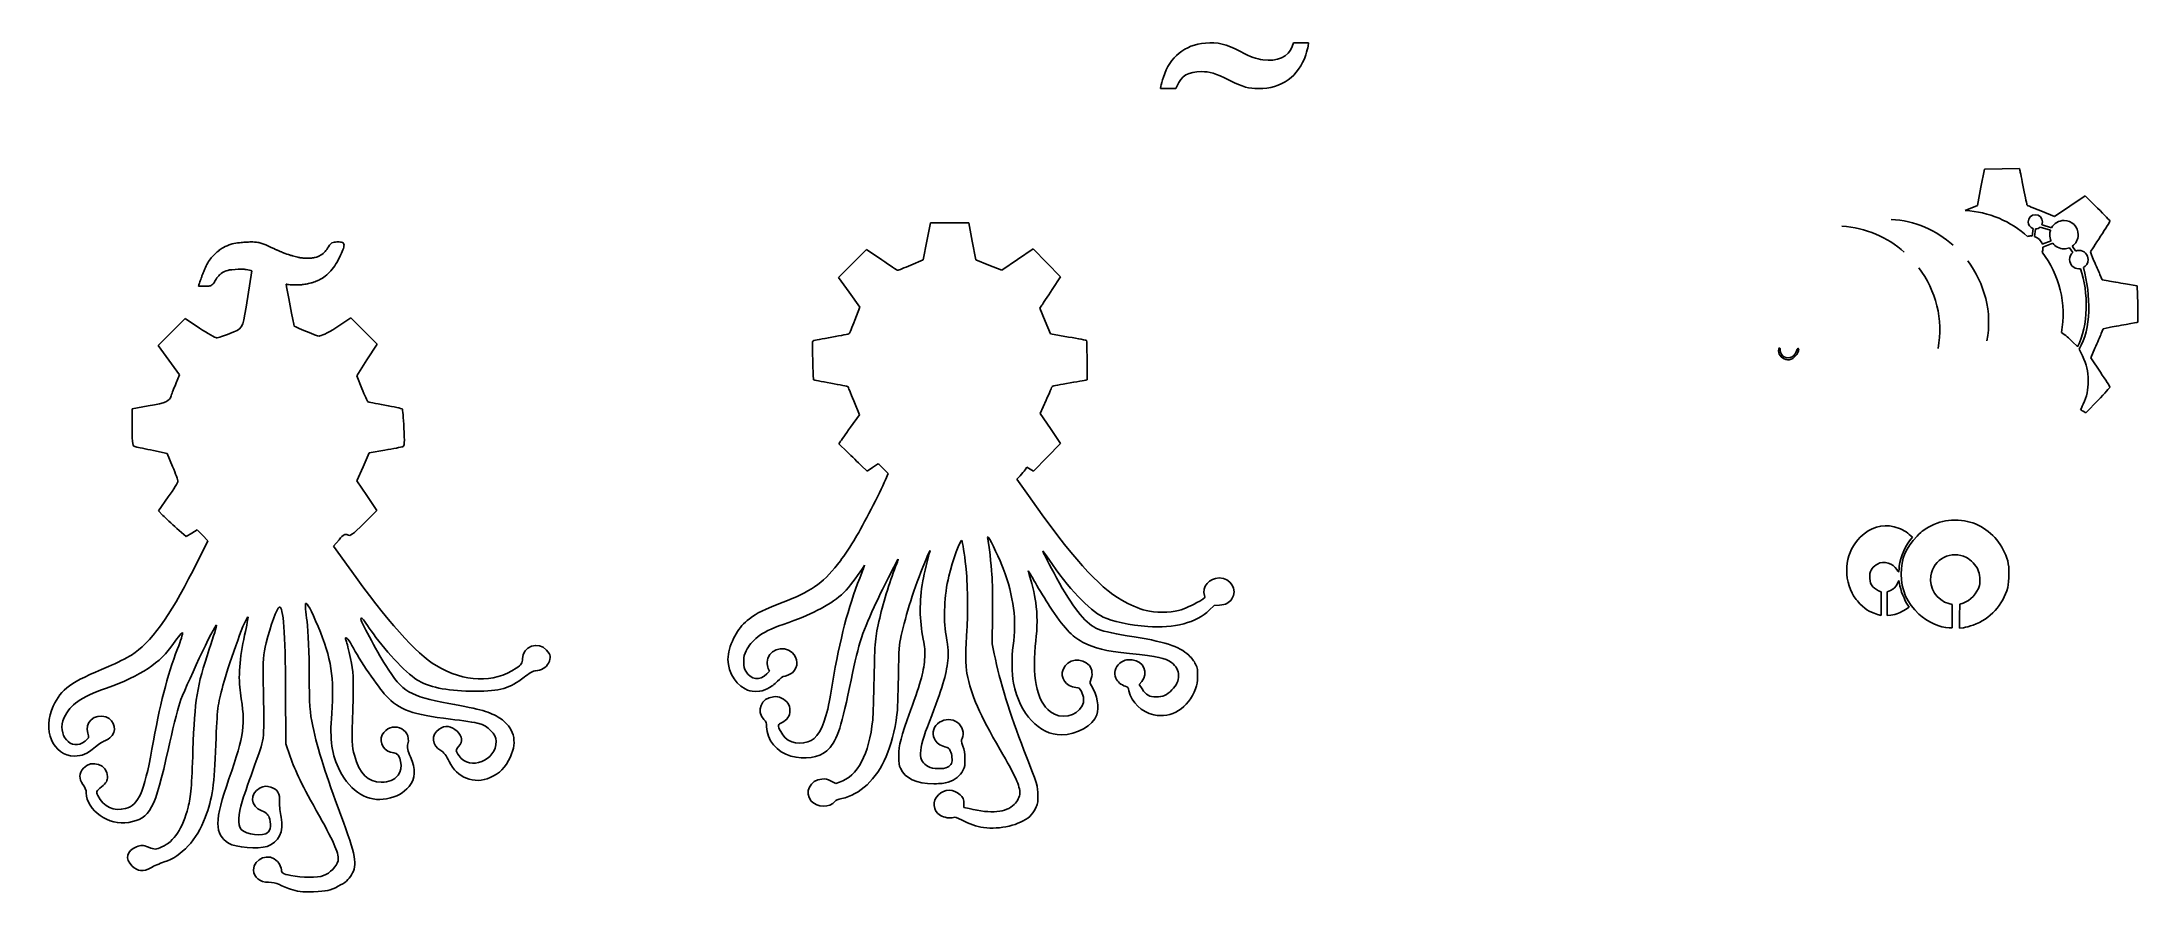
# Model space of a CAD drawing. Extents: x -237 to 75, y -16 to 111.
import ezdxf

# ---------------------------------------------------------------- set-up
doc = ezdxf.new("R2010")
doc.units = 0
doc.layers.add('Layer_1', color=7, linetype='CONTINUOUS')

msp = doc.modelspace()

# ---------------------------------------------------------------- linework, layer by layer
at = {"layer": 'Layer_1', "color": 7}
for p, q in [((-50.977605, 110.346531), (-50.791593, 110.870355)), ((-50.791593, 110.870355), (-49.651327, 110.870355)), ((-49.651327, 110.870355), (-48.510907, 110.870355)), ((-48.510907, 110.870355), (-48.584733, 110.408769)), ((-70.610657, 104.067682), (-70.534716, 104.42436)), ((-69.451291, 104.067682), (-70.610657, 104.067682)), ((-70.534716, 104.42436), (-70.534716, 104.42436)), ((-68.29208, 104.067682), (-69.451291, 104.067682)), ((-68.120864, 104.479162), (-68.29208, 104.067682)), ((52.229019, 92.079114), (51.690319, 89.37544)), ((54.827865, 92.108472), (52.229019, 92.079114)), ((57.426712, 92.13783), (54.827865, 92.108472)), ((57.485976, 91.889031), (57.426712, 92.13783)), ((51.690319, 89.37544), (51.15162, 86.672001)), ((67.22163, 88.102087), (64.928576, 86.554177)), ((69.074627, 86.251438), (67.22163, 88.102087)), ((51.15162, 86.672001), (49.349353, 85.902509)), ((62.6356, 85.006346), (60.616241, 85.829857)), ((64.928576, 86.554177), (62.6356, 85.006346)), ((58.634538, 82.039077), (58.634538, 82.038998)), ((59.314704, 82.09701), (59.458284, 83.210656)), ((59.458284, 83.210656), (59.438791, 83.217232)), ((60.745573, 83.770963), (60.790119, 83.757732)), ((60.790119, 83.757732), (62.201102, 83.334429)), ((62.201102, 83.334429), (62.219422, 83.329027)), ((60.911152, 80.46134), (62.37678, 81.028145)), ((62.37678, 81.028145), (62.37678, 81.028066)), ((64.867355, 80.344456), (64.87808, 80.329816)), ((64.87808, 80.329816), (65.377244, 79.644483)), ((65.291049, 80.57932), (65.304671, 80.560531)), ((65.304671, 80.560531), (65.786064, 79.897432)), ((65.377244, 79.644483), (65.385151, 79.63368)), ((65.786064, 79.897432), (65.800312, 79.875746)), ((-206.865175, 71.505347), (-206.030144, 76.915573)), ((66.515081, 77.2275), (66.515081, 77.227578)), ((69.758707, 75.582592), (69.422774, 76.369542)), ((70.644927, 75.42077), (69.758707, 75.582592)), ((74.959532, 74.657306), (73.245339, 74.958167)), ((75.039699, 71.97751), (74.959532, 74.657306)), ((-217.950731, 67.807488), (-215.950388, 69.818277)), ((-215.950388, 69.818277), (-213.797247, 68.370508)), ((-193.498312, 68.417142), (-191.276376, 69.911167)), ((-191.276376, 69.911167), (-189.315098, 67.949889)), ((-219.951074, 65.7967), (-217.950731, 67.807488)), ((-218.383149, 63.610155), (-219.951074, 65.7967)), ((-189.315098, 67.949889), (-187.353821, 65.988611)), ((-187.353821, 65.988611), (-188.871301, 63.622491)), ((63.671741, 67.695394), (63.671741, 67.695394)), ((66.049816, 65.615127), (65.346634, 66.334358)), ((66.074555, 65.590388), (66.049816, 65.615127)), ((69.607533, 67.556042), (69.905732, 68.269088)), ((69.905732, 68.269088), (70.773319, 68.456666)), ((-216.815221, 61.423611), (-218.383149, 63.610155)), ((-188.871301, 63.622491), (-190.388779, 61.256371)), ((22.579268, 63.706207), (22.579389, 63.706207)), ((22.579389, 63.706207), (22.579423, 63.706128)), ((66.322649, 65.235587), (66.329539, 65.220634)), ((66.329539, 65.220634), (66.810775, 64.228804)), ((68.037469, 63.926221), (68.673323, 65.384491)), ((69.482508, 61.798511), (68.037469, 63.926221)), ((-217.302726, 60.201583), (-216.815221, 61.423611)), ((-190.388779, 61.256371), (-189.614189, 59.384933)), ((-223.845642, 56.355574), (-221.462687, 56.780409)), ((-223.845642, 53.578425), (-223.845642, 56.355574)), ((67.336635, 55.765094), (69.128255, 57.628348)), ((66.937758, 55.979917), (67.336635, 55.765094)), ((-218.618212, 49.692138), (-220.682016, 50.119563)), ((-186.207174, 50.18634), (-188.529028, 49.785347)), ((-217.821674, 47.736891), (-218.618212, 49.692138)), ((-189.438475, 47.702683), (-190.347919, 45.620021)), ((-188.529028, 49.785347), (-189.438475, 47.702683)), ((-190.347919, 45.620021), (-188.860966, 43.40861)), ((-219.9229, 41.151896), (-218.463074, 43.222363)), ((-219.256909, 40.44984), (-219.9229, 41.151896)), ((-187.374022, 41.197198), (-189.323861, 39.247356)), ((-188.860966, 43.40861), (-187.374022, 41.197198)), ((-215.785979, 37.306243), (-217.188449, 38.527015)), ((-214.969765, 37.810692), (-215.785979, 37.306243)), ((-214.153547, 38.315142), (-214.969765, 37.810692)), ((-213.357339, 37.493667), (-214.153547, 38.315142)), ((-212.56113, 36.672185), (-213.357339, 37.493667)), ((-214.781903, 32.271452), (-212.56113, 36.672185)), ((-193.013892, 36.833456), (-193.822193, 35.870677)), ((-193.822193, 35.870677), (-191.513731, 32.638756)), ((-200.972028, 6.432331), (-200.985518, 14.619908)), ((-200.312105, 4.534754), (-200.972028, 6.432331)), ((-200.269071, -15.23909), (-200.269069, -15.239457))]:
    msp.add_line(p, q, dxfattribs=at)
at = {"layer": 'Layer_1', "color": 4}
for p, q in [((-105.969737, 78.54533), (-105.418509, 81.311243)), ((-105.418509, 81.311243), (-104.867363, 84.076998)), ((-104.867363, 84.076998), (-102.02418, 84.076998)), ((-102.02418, 84.076998), (-99.180997, 84.076998)), ((-99.180997, 84.076998), (-98.641749, 81.313749)), ((-98.641749, 81.313749), (-98.102268, 78.550498)), ((59.807792, 83.139893), (59.67674, 82.019279)), ((59.67674, 82.019279), (59.676816, 82.019279)), ((59.81005, 83.158124), (59.807792, 83.139893)), ((60.532959, 83.428445), (60.50196, 83.438238)), ((62.053155, 82.950889), (60.532959, 83.428445)), ((60.828088, 80.869059), (62.164622, 81.370729)), ((62.041725, 82.914488), (62.053155, 82.950889)), ((62.164622, 81.370729), (62.162364, 81.375188)), ((-116.480361, 78.012345), (-114.396805, 80.095743)), ((-114.396805, 80.095743), (-112.141799, 78.547991)), ((-107.79447, 77.772628), (-105.969737, 78.54533)), ((-98.102268, 78.550498), (-96.181237, 77.779359)), ((-94.260207, 77.008145), (-91.926289, 78.59324)), ((-91.926289, 78.59324), (-89.592446, 80.178415)), ((-89.592446, 80.178415), (-87.553357, 78.094548)), ((-118.56376, 75.928868), (-116.480361, 78.012345)), ((-116.975845, 73.706743), (-118.56376, 75.928868)), ((-96.181237, 77.779359), (-94.260207, 77.008145)), ((-87.553357, 78.094548), (-85.51427, 76.010757)), ((-85.51427, 76.010757), (-86.752865, 74.119007)), ((-115.387775, 71.484694), (-116.975845, 73.706743)), ((-116.139338, 69.556778), (-115.387775, 71.484694)), ((-88.288012, 71.780232), (-88.584803, 71.333209)), ((-88.584803, 71.333209), (-87.774052, 69.421182)), ((-87.774052, 69.421182), (-86.96338, 67.509157)), ((-86.96338, 67.509157), (-84.302922, 67.047961)), ((-115.470838, 55.473088), (-116.308988, 57.541065)), ((-87.646914, 57.619822), (-88.502442, 55.630446)), ((-116.801499, 53.591046), (-115.470838, 55.473088)), ((-88.502442, 55.630446), (-87.004638, 53.414663)), ((-87.004638, 53.414663), (-85.506755, 51.198959)), ((-118.530489, 51.133743), (-118.331401, 51.421531)), ((-117.298628, 49.935157), (-118.530489, 51.133743)), ((-85.506755, 51.198959), (-87.502393, 49.123466)), ((-114.293622, 47.043906), (-115.180155, 47.890276)), ((-113.510977, 47.593406), (-114.293622, 47.043906)), ((-111.155528, 46.702962), (-111.886345, 47.423052)), ((-90.489233, 47.628715), (-90.76966, 47.25575)), ((-89.993749, 47.338111), (-90.489233, 47.628715)), ((-89.497953, 47.047975), (-89.993749, 47.338111)), ((-87.502393, 49.123466), (-89.497953, 47.047975)), ((-111.574682, 45.749804), (-111.155528, 46.702962)), ((-91.526081, 46.366479), (-92.002226, 45.850092)), ((-92.002226, 45.850092), (-90.275509, 43.403202)), ((41.476354, 37.228013), (41.003339, 37.635657)), ((41.058454, 36.684303), (41.476354, 37.228013)), ((36.835368, 29.060778), (36.425451, 29.232152)), ((36.835368, 27.306815), (36.835368, 29.060778)), ((38.19249, 29.276227), (37.713288, 29.044339)), ((37.713288, 29.044339), (37.713288, 27.284268)), ((39.448777, 30.763464), (39.240138, 30.334681)), ((39.522679, 30.325207), (39.448777, 30.763464)), ((-95.626961, 25.650152), (-95.657961, 21.316209)), ((-62.594301, 27.051662), (-63.326213, 26.319984)), ((-61.780341, 27.092685), (-62.594301, 27.051662)), ((36.835365, 27.306815), (36.835365, 27.306815)), ((36.835365, 27.306815), (36.835368, 27.306815)), ((37.713288, 27.284268), (37.713288, 25.524277)), ((37.713288, 25.524277), (38.275319, 25.598885)), ((39.375969, 25.878138), (39.375969, 25.878138)), ((39.375969, 25.878138), (39.375969, 25.878138)), ((40.45916, 26.432338), (41.003965, 26.781972)), ((41.003965, 26.781972), (40.799086, 27.072658)), ((47.368776, 27.190088), (46.902494, 27.313157)), ((47.368643, 25.438625), (47.368776, 25.438631)), ((47.369208, 25.438625), (47.368643, 25.438625)), ((47.368776, 25.438631), (47.368776, 27.190088)), ((47.369208, 23.687247), (47.369208, 25.438625)), ((48.490564, 25.449669), (48.48619, 23.671985)), ((48.521019, 27.242621), (48.490564, 25.449669)), ((49.035527, 27.402562), (48.521019, 27.242621)), ((46.957725, 23.693513), (47.369208, 23.687247)), ((48.48619, 23.671985), (49.065911, 23.727647)), ((-95.657961, 21.316209), (-95.359765, 19.830148)), ((-129.252884, 16.852707), (-128.845471, 17.269588)), ((-128.845471, 17.269588), (-129.03947, 17.647015)), ((-73.385197, 15.694038), (-73.766618, 15.248739)), ((-73.766618, 15.248739), (-73.333997, 14.6067)), ((-119.691184, 0.854491), (-118.992622, 0.499907)), ((-118.992622, 0.499907), (-118.441865, 0.682815)), ((-99.882689, -2.521987), (-99.882689, -3.054738)), ((-99.882689, -3.054738), (-99.126974, -3.236292)), ((-96.951845, -6.049652), (-96.951902, -6.049709)), ((-96.951281, -6.049652), (-96.951845, -6.049652))]:
    msp.add_line(p, q, dxfattribs=at)
at = {"layer": 'Layer_1', "color": 7}
for points in [[(-70.144764, 105.768488), (-69.175715, 108.811775), (-67.016142, 110.571453), (-63.89762, 110.859238)], [(-63.89762, 110.859238), (-62.08502, 111.02654), (-60.828341, 110.726072), (-58.688184, 109.613679)], [(-58.688184, 109.613679), (-57.039126, 108.756581), (-56.360684, 108.503086), (-55.330649, 108.359819)], [(-55.330649, 108.359819), (-53.197303, 108.063107), (-51.516147, 108.830329), (-50.977605, 110.346531)], [(-48.584733, 110.408769), (-48.625365, 110.154727), (-48.782489, 109.574534), (-48.933975, 109.119525)], [(-64.503413, 106.602881), (-66.419039, 106.603163), (-67.501606, 105.967416), (-68.120864, 104.479162)], [(-60.271011, 105.277151), (-62.52578, 106.383987), (-63.223874, 106.602647), (-64.503413, 106.602881)], [(-48.933975, 109.119525), (-50.017169, 105.865485), (-52.53217, 104.067682), (-56.001186, 104.067682)], [(-70.534716, 104.42436), (-70.493145, 104.620473), (-70.317701, 105.225326), (-70.144764, 105.768488)], [(-56.001186, 104.067682), (-57.466267, 104.067682), (-58.271379, 104.295655), (-60.271011, 105.277151)], [(58.036653, 89.181129), (57.766247, 90.533554), (57.518622, 91.752184), (57.485976, 91.889031)], [(58.562357, 86.687737), (58.54349, 86.706682), (58.306903, 87.828705), (58.036653, 89.181129)], [(38.299695, 84.581363), (41.820298, 84.397431), (45.041778, 82.950748), (47.543579, 80.735293)], [(49.364933, 85.881919), (49.35452, 85.895463), (49.349197, 85.90243), (49.349197, 85.90243)], [(49.349197, 85.90243), (52.88562, 85.717749), (56.121574, 84.26449), (58.634538, 82.039077)], [(60.616241, 85.829857), (59.505414, 86.28291), (58.581224, 86.668869), (58.562357, 86.687737)], [(58.730754, 84.21462), (58.730754, 84.797866), (59.203614, 85.270725), (59.786937, 85.270725)], [(59.786937, 85.270725), (60.370182, 85.270725), (60.843041, 84.797787), (60.843041, 84.21462)], [(62.219422, 83.329027), (62.580877, 83.974824), (63.271612, 84.411358), (64.064199, 84.411358)], [(64.064199, 84.411358), (65.230846, 84.411358), (66.176564, 83.465796), (66.176564, 82.299228)], [(70.927703, 84.309427), (70.927703, 84.359688), (70.093858, 85.233538), (69.074627, 86.251438)], [(-193.360046, 81.212937), (-193.169873, 81.226681), (-192.782004, 81.208901), (-192.648767, 81.179787)], [(30.968863, 83.558584), (34.505285, 83.373825), (37.741239, 81.920643), (40.254281, 79.69523)], [(58.634538, 82.038998), (58.79041, 82.083231), (58.954814, 82.106952), (59.124778, 82.106952)], [(59.438791, 83.217232), (59.016505, 83.355489), (58.730754, 83.746145), (58.730754, 84.21462)], [(59.124778, 82.106952), (59.189052, 82.106952), (59.252309, 82.103586), (59.314704, 82.09701)], [(60.843041, 84.21462), (60.843041, 84.056244), (60.808203, 83.905853), (60.745573, 83.770963)], [(66.176564, 82.299228), (66.176564, 81.589939), (65.827165, 80.962461), (65.291049, 80.57932)], [(68.033006, 79.766613), (68.074812, 79.839812), (68.743, 80.871334), (69.518285, 82.058884)], [(69.518285, 82.058884), (70.293414, 83.246355), (70.927703, 84.259088), (70.927703, 84.309427)], [(-212.589858, 78.095279), (-212.410339, 78.375063), (-212.23765, 78.63909), (-212.073431, 78.856314)], [(-212.073431, 78.856314), (-211.909214, 79.07354), (-211.645497, 79.276212), (-211.536912, 79.398008)], [(-211.536912, 79.398008), (-211.42833, 79.519804), (-210.914516, 79.961326), (-210.82112, 80.016916)], [(-210.82112, 80.016916), (-210.589532, 80.154756), (-210.127099, 80.598313), (-208.968394, 80.914944)], [(-208.968394, 80.914944), (-208.608636, 81.01325), (-208.236668, 81.059563), (-207.864546, 81.107662)], [(-207.864546, 81.107662), (-207.492422, 81.155761), (-207.31883, 81.150729), (-206.996916, 81.174684)], [(-206.996916, 81.174684), (-206.664885, 81.199379), (-206.330894, 81.210606), (-206.12805, 81.213645)], [(-206.12805, 81.213645), (-205.942463, 81.215903), (-205.74096, 81.21167), (-205.596182, 81.199986)], [(-205.596182, 81.199986), (-205.474378, 81.187173), (-205.398545, 81.190588), (-205.311835, 81.177239)], [(-205.311835, 81.177239), (-205.225752, 81.163974), (-205.051465, 81.141498), (-204.948985, 81.116798)], [(-204.948985, 81.116798), (-204.846504, 81.092103), (-204.77331, 81.048551), (-204.664835, 81.022654)], [(-204.664835, 81.022654), (-204.230932, 80.919064), (-203.876346, 80.762716), (-203.825577, 80.737336)], [(-203.825577, 80.737336), (-203.774805, 80.711964), (-203.786311, 80.696163), (-203.149135, 80.406272)], [(-203.149135, 80.406272), (-202.511959, 80.116385), (-202.316839, 80.031021), (-202.265627, 80.00686)], [(-202.265627, 80.00686), (-202.252814, 80.000821), (-201.738859, 79.782395), (-201.666455, 79.762072)], [(-201.666455, 79.762072), (-201.594048, 79.741752), (-201.288472, 79.572958), (-201.173486, 79.542458)], [(-201.173486, 79.542458), (-201.058503, 79.511958), (-200.536943, 79.310082), (-200.396404, 79.273497)], [(-200.396404, 79.273497), (-200.255863, 79.23691), (-200.111213, 79.18508), (-199.962141, 79.146503)], [(-199.962141, 79.146503), (-199.813068, 79.107926), (-199.686037, 79.078199), (-199.545459, 79.041725)], [(-199.545459, 79.041725), (-199.404882, 79.005253), (-199.290443, 78.979676), (-199.175381, 78.949402)], [(-199.175381, 78.949402), (-199.060316, 78.919128), (-198.971089, 78.910613), (-198.898566, 78.890632)], [(-198.898566, 78.890632), (-198.826044, 78.87065), (-198.756998, 78.871187), (-198.667968, 78.854552)], [(-198.667968, 78.854552), (-198.537751, 78.833047), (-198.455382, 78.832962), (-198.362085, 78.816808)], [(-198.362085, 78.816808), (-198.26955, 78.80772), (-198.156785, 78.796347), (-198.043128, 78.789799)], [(-198.043128, 78.789799), (-197.929308, 78.783224), (-197.835212, 78.774192), (-197.714647, 78.777184)], [(-197.714647, 78.777184), (-197.594082, 78.780176), (-197.427204, 78.792001), (-197.31333, 78.794512)], [(-197.31333, 78.794512), (-197.199459, 78.797052), (-197.084431, 78.809132), (-196.991935, 78.824383)], [(-196.991935, 78.824383), (-196.891577, 78.840949), (-196.852515, 78.846114), (-196.792983, 78.854967)], [(-196.792983, 78.854967), (-196.728396, 78.864591), (-196.703899, 78.874638), (-196.556142, 78.918301)], [(-196.556142, 78.918301), (-196.42994, 78.955594), (-196.366308, 78.96128), (-196.241659, 79.015591)], [(-196.241659, 79.015591), (-196.126862, 79.06561), (-196.123698, 79.053923), (-195.921181, 79.154605)], [(-195.921181, 79.154605), (-195.718664, 79.255288), (-195.444514, 79.45531), (-195.233152, 79.639508)], [(-195.233152, 79.639508), (-195.042525, 79.805633), (-194.889075, 80.025097), (-194.721203, 80.271895)], [(-194.721203, 80.271895), (-194.545955, 80.529536), (-194.327337, 80.946189), (-194.077404, 81.073525)], [(-194.077404, 81.073525), (-193.827468, 81.200861), (-193.5859, 81.196613), (-193.360046, 81.212937)], [(-193.315833, 78.202726), (-193.551463, 77.823894), (-193.722202, 77.531255), (-194.052105, 77.146877)], [(-192.639374, 79.560269), (-192.80647, 79.246031), (-193.086869, 78.570837), (-193.315833, 78.202726)], [(-192.648767, 81.179787), (-192.510929, 81.149671), (-192.431269, 81.093608), (-192.334955, 80.993749)], [(-192.31805, 80.419765), (-192.38032, 80.223897), (-192.476337, 79.866878), (-192.639374, 79.560269)], [(-192.334955, 80.993749), (-192.247483, 80.903057), (-192.254505, 80.619641), (-192.31805, 80.419765)], [(49.704636, 78.396458), (52.216104, 75.061579), (53.420162, 70.758325), (52.558326, 66.455774)], [(60.80515, 79.689734), (60.877566, 79.884358), (60.91718, 80.094874), (60.91718, 80.314628)], [(63.671741, 67.695394), (64.537449, 72.017359), (63.327901, 76.340028), (60.80515, 79.689734)], [(60.91718, 80.314628), (60.91718, 80.364028), (60.915145, 80.41288), (60.911152, 80.46134)], [(62.37678, 81.028066), (62.762427, 80.516924), (63.374717, 80.186549), (64.064277, 80.186549)], [(64.064277, 80.186549), (64.348541, 80.186549), (64.61973, 80.242682), (64.867355, 80.344456)], [(65.385151, 79.63368), (65.086953, 79.381201), (64.897496, 79.004088), (64.897496, 78.582664)], [(64.897496, 78.582664), (64.897496, 77.822488), (65.513544, 77.20644), (66.27372, 77.20644)], [(65.800312, 79.875746), (65.947963, 79.929765), (66.107358, 79.959201), (66.273641, 79.959201)], [(66.273641, 79.959201), (67.033817, 79.959201), (67.649865, 79.343153), (67.649865, 78.582977)], [(67.649865, 78.582977), (67.649865, 78.067921), (67.366932, 77.619096), (66.94817, 77.383058)], [(68.522149, 78.395008), (68.211581, 79.076191), (67.991357, 79.693335), (68.033006, 79.766613)], [(69.422774, 76.369542), (69.238014, 76.802474), (68.832718, 77.713824), (68.522149, 78.395008)], [(-213.90402, 74.836202), (-213.885591, 74.908425), (-213.852943, 74.980367), (-213.822178, 75.0804)], [(-213.822178, 75.0804), (-213.791416, 75.180431), (-213.743828, 75.310109), (-213.701746, 75.432329)], [(-213.701746, 75.432329), (-213.659664, 75.554545), (-213.615293, 75.675536), (-213.562901, 75.814316)], [(-213.562901, 75.814316), (-213.510512, 75.953096), (-213.470369, 76.10811), (-213.408683, 76.257829)], [(-213.408683, 76.257829), (-213.346995, 76.40755), (-213.310538, 76.562894), (-213.240566, 76.717933)], [(-213.240566, 76.717933), (-213.170595, 76.872969), (-213.107645, 77.030818), (-213.030401, 77.185552)], [(-213.030401, 77.185552), (-212.87591, 77.495017), (-212.769377, 77.815498), (-212.589858, 78.095279)], [(-211.464768, 75.456044), (-211.506122, 75.370271), (-211.6305, 75.103644), (-211.829896, 74.917513)], [(-211.091292, 76.026697), (-211.283745, 75.817362), (-211.440449, 75.506488), (-211.464768, 75.456044)], [(-210.795576, 76.352895), (-210.712849, 76.432174), (-210.898839, 76.236033), (-211.091292, 76.026697)], [(-210.107919, 76.797268), (-210.48518, 76.630207), (-210.835923, 76.314234), (-210.795576, 76.352895)], [(-209.449986, 77.024367), (-209.391098, 77.032297), (-209.730662, 76.964332), (-210.107919, 76.797268)], [(-208.037323, 77.155103), (-208.63418, 77.128377), (-209.505448, 77.016885), (-209.449986, 77.024367)], [(-207.173838, 77.142516), (-207.118328, 77.132695), (-207.440465, 77.181824), (-208.037323, 77.155103)], [(-206.608669, 77.068402), (-206.925057, 77.1281), (-207.229349, 77.152329), (-207.173838, 77.142516)], [(-206.030144, 76.915573), (-205.973144, 76.910408), (-206.292278, 77.008706), (-206.608669, 77.068402)], [(-197.58767, 74.997842), (-197.764202, 74.959462), (-198.085058, 74.899781), (-198.304539, 74.874903)], [(-197.184778, 75.100447), (-197.282339, 75.079506), (-197.416682, 75.035013), (-197.58767, 74.997842)], [(-196.945137, 75.168716), (-197.079373, 75.111817), (-197.105555, 75.11745), (-197.184778, 75.100447)], [(-196.267259, 75.435727), (-196.451601, 75.346361), (-196.794227, 75.232682), (-196.945137, 75.168716)], [(-195.703012, 75.724282), (-196.009974, 75.545045), (-196.110403, 75.511769), (-196.267259, 75.435727)], [(-194.845584, 76.32064), (-195.182041, 76.028001), (-195.440342, 75.877656), (-195.703012, 75.724282)], [(-194.052105, 77.146877), (-194.362214, 76.785564), (-194.51224, 76.610573), (-194.845584, 76.32064)], [(42.42505, 77.345888), (44.9478, 73.996024), (46.157269, 69.673435), (45.291561, 65.351548)], [(66.515081, 77.227578), (67.743263, 73.668217), (67.72189, 68.750168), (66.074555, 65.590388)], [(66.27372, 77.20644), (66.356078, 77.20644), (66.436715, 77.213643), (66.515081, 77.2275)], [(66.94817, 77.383058), (68.105814, 73.161615), (68.116539, 68.28091), (66.322649, 65.235587)], [(73.245339, 74.958167), (72.302518, 75.123668), (71.132426, 75.331757), (70.644927, 75.42077)], [(-213.975642, 74.612191), (-213.984899, 74.611928), (-213.976771, 74.636349), (-213.962942, 74.67295)], [(-213.881397, 74.617835), (-213.915278, 74.615295), (-213.944194, 74.614082), (-213.975642, 74.612191)], [(-213.962942, 74.67295), (-213.950073, 74.707065), (-213.922452, 74.763978), (-213.90402, 74.836202)], [(-213.784251, 74.622633), (-213.817677, 74.621786), (-213.849972, 74.619387), (-213.881397, 74.617835)], [(-213.725235, 74.624044), (-213.746063, 74.623801), (-213.765742, 74.62348), (-213.784251, 74.622633)], [(-213.659192, 74.624067), (-213.682391, 74.624318), (-213.704393, 74.624287), (-213.725235, 74.624044)], [(-213.586074, 74.622373), (-213.611643, 74.62322), (-213.636002, 74.623785), (-213.659192, 74.624067)], [(-213.512036, 74.620398), (-213.535799, 74.620962), (-213.560516, 74.621527), (-213.586074, 74.622373)], [(-213.443721, 74.619551), (-213.465452, 74.61965), (-213.488273, 74.619833), (-213.512036, 74.620398)], [(-213.381816, 74.619667), (-213.401317, 74.619506), (-213.421982, 74.619452), (-213.443721, 74.619551)], [(-213.327, 74.620514), (-213.344018, 74.620231), (-213.362323, 74.619949), (-213.381816, 74.619667)], [(-213.241379, 74.622771), (-213.270713, 74.621642), (-213.300048, 74.62136), (-213.327, 74.620514)], [(-213.192329, 74.624465), (-213.209065, 74.624182), (-213.226148, 74.623336), (-213.241379, 74.622771)], [(-212.774894, 74.618933), (-213.058908, 74.630137), (-213.133788, 74.625594), (-213.192329, 74.624465)], [(-212.20546, 74.67485), (-212.281829, 74.649139), (-212.490877, 74.607746), (-212.774894, 74.618933)], [(-211.829896, 74.917513), (-212.029294, 74.731382), (-212.152179, 74.692796), (-212.20546, 74.67485)], [(-200.756455, 74.886452), (-200.854279, 74.904429), (-200.889201, 74.901184), (-200.875127, 74.898869)], [(-200.875127, 74.898869), (-200.871006, 74.557623), (-199.774483, 68.773259), (-199.689342, 68.688115)], [(-200.321971, 74.829245), (-200.502001, 74.841578), (-200.666584, 74.869922), (-200.756455, 74.886452)], [(-199.708302, 74.813779), (-199.937319, 74.818803), (-200.151159, 74.817561), (-200.321971, 74.829245)], [(-198.971989, 74.816319), (-199.216964, 74.803394), (-199.48111, 74.808671), (-199.708302, 74.813779)], [(-198.304539, 74.874903), (-198.532256, 74.84908), (-198.727018, 74.829234), (-198.971989, 74.816319)], [(75.077199, 69.254969), (75.100529, 69.278298), (75.083697, 70.503505), (75.039699, 71.97751)], [(-209.287285, 67.567267), (-207.463517, 68.29737), (-207.369289, 68.239156), (-206.865175, 71.505347)], [(70.773319, 68.456666), (71.250484, 68.559615), (72.40437, 68.771932), (73.337641, 68.928195)], [(73.337641, 68.928195), (74.270833, 69.084457), (75.053478, 69.231482), (75.077199, 69.254969)], [(-213.797247, 68.370508), (-212.61302, 67.574237), (-211.476074, 66.922742), (-211.270695, 66.922742)], [(-211.270695, 66.922742), (-211.065319, 66.922742), (-210.172783, 67.212779), (-209.287285, 67.567267)], [(-199.689342, 68.688115), (-199.472996, 68.471769), (-196.287026, 67.1877), (-195.966585, 67.1877)], [(-195.966585, 67.1877), (-195.789519, 67.1877), (-194.720374, 67.595427), (-193.498312, 68.417142)], [(65.346634, 66.334358), (64.800262, 66.893021), (64.258901, 67.33707), (63.671741, 67.695394)], [(68.673323, 65.384491), (69.023114, 66.186629), (69.44352, 67.163663), (69.607533, 67.556042)], [(22.579423, 63.706128), (21.897142, 63.867088), (21.415203, 64.573244), (21.540464, 65.228124)], [(21.540464, 65.228124), (21.601687, 65.549183), (21.783861, 65.437465), (21.783861, 65.078908)], [(21.783861, 65.078908), (21.783861, 64.17977), (22.71901, 63.662053), (23.558963, 64.096551)], [(23.093776, 63.663306), (23.009459, 63.658367), (22.781249, 63.658367), (22.579268, 63.706207)], [(23.408022, 63.724213), (23.275561, 63.689454), (23.24542, 63.672309), (23.093776, 63.663306)], [(24.42976, 64.819774), (24.291112, 64.357248), (23.679683, 63.79522), (23.408022, 63.724213)], [(23.558963, 64.096551), (23.882525, 64.263774), (24.219792, 64.765051), (24.219792, 65.078908)], [(24.219792, 65.078908), (24.219792, 65.25443), (24.418095, 65.427839), (24.511491, 65.334519)], [(24.511491, 65.334519), (24.542259, 65.303751), (24.50531, 65.072177), (24.42976, 64.819774)], [(66.810775, 64.228804), (67.442872, 62.925936), (67.660121, 61.981001), (67.660121, 60.533691)], [(-218.032979, 58.302281), (-217.899468, 58.67478), (-217.570854, 59.529468), (-217.302726, 60.201583)], [(-189.614189, 59.384933), (-189.188163, 58.355643), (-188.80273, 57.473185), (-188.75767, 57.423915)], [(67.660121, 60.533691), (67.660121, 59.169837), (67.456964, 58.211201), (66.922492, 57.054575)], [(69.128255, 57.628348), (70.113587, 58.652902), (70.92144, 59.531841), (70.92371, 59.581162)], [(70.92371, 59.581162), (70.925746, 59.630483), (70.277365, 60.628342), (69.482508, 61.798511)], [(-221.462687, 56.780409), (-218.644366, 57.282863), (-218.351831, 57.412668), (-218.032979, 58.302281)], [(-188.75767, 57.423915), (-188.712608, 57.374647), (-187.558561, 57.133675), (-186.19312, 56.888424)], [(-186.19312, 56.888424), (-184.827672, 56.643172), (-183.660291, 56.392314), (-183.598936, 56.330956)], [(-183.598936, 56.330956), (-183.537581, 56.269601), (-183.423106, 55.001125), (-183.344558, 53.512123)], [(66.922492, 57.054575), (66.711506, 56.59753), (66.538724, 56.217286), (66.538724, 56.209379)], [(-223.295729, 50.674133), (-223.826287, 50.796801), (-223.845642, 50.899027), (-223.845642, 53.578425)], [(-183.344558, 53.512123), (-183.228702, 51.315985), (-183.266266, 50.784313), (-183.543527, 50.69609)], [(66.538724, 56.209379), (66.538724, 56.201393), (66.71816, 56.098131), (66.937758, 55.979917)], [(-220.682016, 50.119563), (-221.817105, 50.354649), (-222.993277, 50.604204), (-223.295729, 50.674133)], [(-183.543527, 50.69609), (-183.731512, 50.636276), (-184.930153, 50.406888), (-186.207174, 50.18634)], [(-217.014194, 45.53724), (-217.020205, 45.671665), (-217.383577, 46.661506), (-217.821674, 47.736891)], [(-218.463074, 43.222363), (-217.660172, 44.361124), (-217.008174, 45.402817), (-217.014194, 45.53724)], [(-217.188449, 38.527015), (-217.959807, 39.198438), (-218.890616, 40.063709), (-219.256909, 40.44984)], [(-191.739647, 37.546874), (-192.1288, 37.755145), (-192.338793, 37.637575), (-193.013892, 36.833456)], [(-189.323861, 39.247356), (-190.986021, 37.585197), (-191.342453, 37.334304), (-191.739647, 37.546874)], [(-223.967847, 19.635559), (-221.064503, 21.487673), (-218.315642, 25.268923), (-214.781903, 32.271452)], [(-191.513731, 32.638756), (-185.882111, 24.754322), (-181.458379, 19.779433), (-178.560775, 18.071991)], [(-206.584674, 25.302671), (-206.847908, 25.565906), (-209.179374, 19.197857), (-210.316874, 15.108728)], [(-207.088435, 22.606775), (-206.764083, 24.042233), (-206.537391, 25.255385), (-206.584674, 25.302671)], [(-201.920402, 26.77571), (-202.264885, 26.660883), (-203.23374, 24.022952), (-203.870365, 21.466481)], [(-200.985518, 14.619908), (-200.999065, 22.827845), (-201.318111, 26.976475), (-201.920402, 26.77571)], [(-198.024075, 27.311549), (-198.07384, 27.25415), (-197.969124, 26.052369), (-197.791375, 24.640928)], [(-196.144865, 23.907709), (-197.16658, 26.348079), (-197.825165, 27.540979), (-198.024075, 27.311549)], [(-189.769197, 25.070868), (-189.921312, 24.918747), (-187.465518, 20.309192), (-186.042712, 18.076208)], [(-189.549961, 25.109372), (-189.593353, 25.165381), (-189.692009, 25.148056), (-189.769197, 25.070868)], [(-187.904986, 22.807883), (-188.766331, 24.017694), (-189.506569, 25.053362), (-189.549961, 25.109372)], [(-216.326604, 22.980129), (-216.366107, 23.098631), (-216.972529, 22.36979), (-217.674207, 21.360476)], [(-217.083586, 20.586436), (-216.627744, 21.784461), (-216.287104, 22.861621), (-216.326604, 22.980129)], [(-211.273698, 24.1241), (-211.483733, 24.338341), (-216.093497, 14.57718), (-216.742574, 12.543769)], [(-212.354837, 20.518776), (-211.709223, 22.449695), (-211.222709, 24.072092), (-211.273698, 24.1241)], [(-207.71835, 14.008897), (-208.07021, 16.194274), (-207.846052, 19.25387), (-207.088435, 22.606775)], [(-197.791375, 24.640928), (-197.613626, 23.229484), (-197.464062, 19.680627), (-197.459019, 16.754578)], [(-194.115269, 10.921414), (-193.714819, 16.3526), (-194.151473, 19.146502), (-196.144865, 23.907709)], [(-191.110661, 21.07566), (-191.67915, 22.147266), (-192.309126, 22.663665), (-191.956693, 21.769159)], [(-181.141226, 15.786717), (-182.625373, 16.585871), (-185.881876, 19.966303), (-187.904986, 22.807883)], [(-217.674207, 21.360476), (-219.703204, 18.441911), (-222.474604, 16.603555), (-227.693412, 14.714424)], [(-227.389526, 17.936361), (-226.179719, 18.442162), (-224.639962, 19.206798), (-223.967847, 19.635559)], [(-220.914939, 5.604037), (-219.697492, 12.392102), (-218.664536, 16.431445), (-217.083586, 20.586436)], [(-214.790048, 5.454713), (-214.526879, 13.049426), (-214.222296, 14.933545), (-212.354837, 20.518776)], [(-203.870365, 21.466481), (-204.305388, 19.719582), (-204.37733, 18.797762), (-204.318847, 15.719742)], [(-191.956693, 21.769159), (-191.864008, 21.533921), (-191.568781, 20.351607), (-191.300633, 19.1418)], [(-191.300633, 19.1418), (-190.859492, 17.151478), (-190.829446, 16.429018), (-190.984926, 11.550177)], [(-186.035798, 13.615395), (-187.198096, 14.857977), (-189.987606, 18.958677), (-191.110661, 21.07566)], [(-166.609663, 17.676169), (-165.841161, 18.184739), (-165.677094, 18.435702), (-165.677094, 19.102661)], [(-165.677094, 19.102661), (-165.677094, 20.916887), (-163.291077, 21.782003), (-162.101538, 20.39908)], [(-162.101538, 20.39908), (-161.452918, 19.645013), (-161.400137, 19.310487), (-161.793552, 18.447031)], [(-235.613767, 12.053662), (-234.396867, 14.616945), (-233.085378, 15.555026), (-227.389526, 17.936361)], [(-204.318847, 15.719742), (-204.145927, 6.6184), (-204.065694, 7.530825), (-205.361167, 3.866056)], [(-197.459019, 16.754578), (-197.451314, 12.2907), (-197.367189, 11.051688), (-196.936298, 9.055812)], [(-186.042712, 18.076208), (-183.518875, 14.115238), (-182.502866, 13.50386), (-176.67535, 12.439488)], [(-172.764859, 14.261712), (-176.500663, 14.252963), (-179.208021, 14.745779), (-181.141226, 15.786717)], [(-178.560775, 18.071991), (-174.300837, 15.561777), (-170.01902, 15.41996), (-166.609663, 17.676169)], [(-165.439367, 16.348883), (-167.566309, 14.667632), (-168.959358, 14.270743), (-172.764859, 14.261712)], [(-163.740538, 17.308755), (-164.007013, 17.308755), (-164.771488, 16.876814), (-165.439367, 16.348883)], [(-161.793552, 18.447031), (-162.082624, 17.812589), (-162.944415, 17.308755), (-163.740538, 17.308755)], [(-227.693412, 14.714424), (-231.629907, 13.289484), (-233.0392, 12.308762), (-233.970457, 10.346274)], [(-216.742574, 12.543769), (-217.128985, 11.333261), (-217.899976, 8.253144), (-218.455895, 5.699118)], [(-210.316874, 15.108728), (-211.128062, 12.192628), (-211.176266, 11.79238), (-211.376522, 6.310129)], [(-209.430877, 1.203064), (-207.088861, 7.94761), (-206.931678, 9.122981), (-207.71835, 14.008897)], [(-176.430946, 10.096084), (-182.045692, 10.743614), (-184.029488, 11.470478), (-186.035798, 13.615395)], [(-232.449243, 4.599298), (-235.641552, 4.599298), (-237.299071, 8.503758), (-235.613767, 12.053662)], [(-233.970457, 10.346274), (-235.193688, 7.768512), (-232.921601, 5.182566), (-230.858997, 6.805006)], [(-230.469008, 7.985936), (-231.015718, 9.554217), (-229.415281, 11.006786), (-227.771844, 10.433875)], [(-227.771844, 10.433875), (-226.38376, 9.949977), (-226.050221, 8.192664), (-227.17808, 7.305498)], [(-192.891289, 2.392602), (-194.125051, 4.858745), (-194.413883, 6.871328), (-194.115269, 10.921414)], [(-190.984926, 11.550177), (-191.134893, 6.844291), (-191.10345, 5.973551), (-190.737795, 4.706824)], [(-186.584483, 7.756236), (-185.452193, 9.945857), (-182.119874, 8.760072), (-182.75874, 6.394908)], [(-176.67535, 12.439488), (-171.782514, 11.545831), (-170.539831, 11.187776), (-169.049073, 10.242162)], [(-172.168608, 9.457584), (-172.698181, 9.599485), (-174.616234, 9.886816), (-176.430946, 10.096084)], [(-169.587585, 6.81161), (-169.587585, 7.808898), (-170.851556, 9.104665), (-172.168608, 9.457584)], [(-169.049073, 10.242162), (-166.965557, 8.920572), (-166.387235, 6.796765), (-167.479297, 4.477462)], [(-230.858997, 6.805006), (-230.312948, 7.23452), (-230.261439, 7.390504), (-230.469008, 7.985936)], [(-228.053468, 6.798938), (-228.180748, 6.798938), (-228.743324, 6.428549), (-229.303639, 5.975837)], [(-227.17808, 7.305498), (-227.532266, 7.026889), (-227.926192, 6.798938), (-228.053468, 6.798938)], [(-211.376522, 6.310129), (-211.597449, 0.261994), (-211.878108, -1.661153), (-212.964883, -4.573743)], [(-196.936298, 9.055812), (-196.179197, 5.548919), (-194.966847, 1.699436), (-192.761881, -4.198952)], [(-184.847792, 5.088474), (-186.192693, 5.088474), (-187.179867, 6.60491), (-186.584483, 7.756236)], [(-182.75874, 6.394908), (-182.896521, 5.88482), (-182.795477, 5.3738), (-182.379614, 4.477462)], [(-177.869509, 5.440659), (-179.218559, 6.138284), (-179.336813, 7.743366), (-178.10283, 8.6077)], [(-178.10283, 8.6077), (-177.233656, 9.216482), (-176.246968, 9.096989), (-175.434523, 8.284556)], [(-175.434523, 8.284556), (-174.599871, 7.449883), (-174.53711, 6.853463), (-175.195811, 6.016053)], [(-175.13471, 4.639373), (-173.532078, 2.334803), (-169.587585, 3.879462), (-169.587585, 6.81161)], [(-229.303639, 5.975837), (-230.732753, 4.821153), (-231.239774, 4.599298), (-232.449243, 4.599298)], [(-231.109845, 2.775267), (-229.923921, 4.153979), (-227.511729, 3.316005), (-227.511729, 1.525305)], [(-224.829878, -3.223479), (-222.903412, -2.704726), (-222.066793, -0.818296), (-220.914939, 5.604037)], [(-218.455895, 5.699118), (-220.42582, -3.351297), (-221.154385, -4.706331), (-224.370575, -5.301425)], [(-215.506627, -3.018614), (-215.11783, -1.525009), (-214.972262, 0.196264), (-214.790048, 5.454713)], [(-205.361167, 3.866056), (-206.002659, 2.051367), (-206.849661, -0.349356), (-207.243392, -1.468847)], [(-195.935687, -4.368934), (-198.563109, 0.319736), (-199.531111, 2.289083), (-200.312105, 4.534754)], [(-190.737795, 4.706824), (-189.933188, 1.919428), (-188.711651, 0.69179), (-186.74102, 0.690068)], [(-184.196262, 1.756502), (-183.380555, 2.763499), (-183.835178, 5.088474), (-184.847792, 5.088474)], [(-182.379614, 4.477462), (-181.538005, 2.663479), (-181.604531, 1.182179), (-182.577367, 0.074175)], [(-176.594533, 3.76598), (-176.973696, 4.594161), (-177.454935, 5.226283), (-177.869509, 5.440659)], [(-170.485127, 1.378578), (-172.862229, 0.327074), (-175.490324, 1.354024), (-176.594533, 3.76598)], [(-175.195811, 6.016053), (-175.669005, 5.414497), (-175.668683, 5.407215), (-175.13471, 4.639373)], [(-167.479297, 4.477462), (-168.231958, 2.878956), (-169.087698, 1.996729), (-170.485127, 1.378578)], [(-231.177815, 0.377705), (-231.818434, 1.192114), (-231.796172, 1.977369), (-231.109845, 2.775267)], [(-230.689003, -0.885155), (-230.689003, -0.532377), (-230.908967, 0.035906), (-231.177815, 0.377705)], [(-228.399631, 0.023911), (-229.21792, -0.632538), (-229.263428, -0.735013), (-228.980103, -1.282919)], [(-227.511729, 1.525305), (-227.511729, 0.911641), (-227.709112, 0.577857), (-228.399631, 0.023911)], [(-209.479662, -8.396386), (-211.612994, -7.077929), (-211.602695, -5.051348), (-209.430877, 1.203064)], [(-204.777628, -0.164359), (-204.157636, 0.156245), (-203.86478, 0.177158), (-203.176516, -0.049975)], [(-185.944795, -1.773873), (-188.625892, -2.348872), (-191.330919, -0.726405), (-192.891289, 2.392602)], [(-186.74102, 0.690068), (-185.547389, 0.690068), (-184.810936, 0.997662), (-184.196262, 1.756502)], [(-182.577367, 0.074175), (-183.502763, -0.979784), (-184.311386, -1.423578), (-185.944795, -1.773873)], [(-224.370575, -5.301425), (-227.293235, -5.842191), (-230.689003, -3.468702), (-230.689003, -0.885155)], [(-228.980103, -1.282919), (-228.109072, -2.967419), (-226.563222, -3.690218), (-224.829878, -3.223479)], [(-219.421868, -8.954199), (-217.603533, -8.134258), (-216.339412, -6.2178), (-215.506627, -3.018614)], [(-207.243392, -1.468847), (-207.923598, -3.402831), (-208.140503, -5.153484), (-207.807453, -6.021402)], [(-204.528753, -3.563331), (-206.290057, -2.858594), (-206.424956, -1.016247), (-204.777628, -0.164359)], [(-203.176516, -0.049975), (-202.143972, -0.390758), (-201.817069, -0.956331), (-201.871879, -2.30716)], [(-201.871879, -2.30716), (-201.895021, -2.877362), (-201.802393, -3.872675), (-201.666052, -4.518935)], [(-212.964883, -4.573743), (-214.197573, -7.877408), (-216.479541, -10.347981), (-219.07973, -11.194055)], [(-207.807453, -6.021402), (-207.475706, -6.885933), (-205.170526, -7.45351), (-203.927843, -6.976668)], [(-203.34305, -4.823735), (-203.536979, -4.121397), (-203.780204, -3.862853), (-204.528753, -3.563331)], [(-203.927843, -6.976668), (-203.313719, -6.740984), (-203.065741, -5.82808), (-203.34305, -4.823735)], [(-201.666052, -4.518935), (-201.213283, -6.665066), (-201.989224, -8.284316), (-203.748685, -8.864988)], [(-193.172667, -11.042502), (-192.96702, -10.106202), (-193.664211, -8.422266), (-195.935687, -4.368934)], [(-192.761881, -4.198952), (-190.491483, -10.272374), (-190.254879, -11.580248), (-191.149038, -13.114239)], [(-223.864444, -11.794709), (-224.964425, -10.69472), (-224.709778, -9.565831), (-223.221386, -8.943954)], [(-223.221386, -8.943954), (-222.491052, -8.638787), (-222.273131, -8.645024), (-221.395581, -8.996165)], [(-221.395581, -8.996165), (-220.461832, -9.369771), (-220.337575, -9.367118), (-219.421868, -8.954199)], [(-203.748685, -8.864988), (-205.111056, -9.314596), (-208.433518, -9.042958), (-209.479662, -8.396386)], [(-221.063826, -12.050402), (-222.161986, -12.711423), (-223.026659, -12.632486), (-223.864444, -11.794709)], [(-219.07973, -11.194055), (-219.751848, -11.412749), (-220.644689, -11.798096), (-221.063826, -12.050402)], [(-205.759629, -12.411788), (-205.759629, -10.611323), (-203.367694, -9.753593), (-202.184073, -11.129624)], [(-203.51095, -14.219957), (-204.822936, -14.219957), (-205.759629, -13.466763), (-205.759629, -12.411788)], [(-202.184073, -11.129624), (-201.865433, -11.500069), (-201.60473, -12.056809), (-201.60473, -12.366802)], [(-201.60473, -12.366802), (-201.60473, -12.856372), (-201.42268, -12.967004), (-200.219736, -13.208586)], [(-195.327197, -13.22693), (-194.364381, -12.863146), (-193.345703, -11.830325), (-193.172667, -11.042502)], [(-202.024942, -14.501079), (-202.313845, -14.346449), (-202.982548, -14.219957), (-203.51095, -14.219957)], [(-200.269069, -15.239457), (-200.9459, -14.987969), (-201.73604, -14.65568), (-202.024942, -14.501079)], [(-196.801489, -15.619836), (-198.528494, -15.678933), (-199.319021, -15.592178), (-200.269071, -15.23909)], [(-200.219736, -13.208586), (-198.480039, -13.557977), (-196.225942, -13.566359), (-195.327197, -13.22693)], [(-193.140084, -14.814825), (-194.357583, -15.437492), (-194.889459, -15.554417), (-196.801489, -15.619836)], [(-191.149038, -13.114239), (-191.553866, -13.80876), (-192.122417, -14.294379), (-193.140084, -14.814825)]]:
    msp.add_open_spline(points, degree=3, dxfattribs=at)
at = {"layer": 'Layer_1', "color": 4}
for points in [[(59.676816, 82.019279), (60.220918, 81.842585), (60.651109, 81.413017), (60.827961, 80.869074)], [(60.50196, 83.438238), (60.319314, 83.269371), (60.076854, 83.164229), (59.81005, 83.158124)], [(61.950519, 82.29836), (61.950519, 82.526023), (61.975101, 82.708982), (62.041725, 82.914488)], [(62.162364, 81.375188), (62.025283, 81.655302), (61.950519, 81.965479), (61.950519, 82.29836)], [(-112.141799, 78.547991), (-110.901483, 77.696688), (-109.826436, 76.999923), (-109.753002, 76.999923)], [(-109.753002, 76.999923), (-109.679489, 76.999923), (-108.798123, 77.347681), (-107.79447, 77.772628)], [(-86.752865, 74.119007), (-87.434126, 73.078482), (-88.124939, 72.026056), (-88.288012, 71.780232)], [(-116.972557, 67.552137), (-116.927698, 67.594411), (-116.552622, 68.496523), (-116.139338, 69.556778)], [(-122.418266, 63.578397), (-122.486141, 66.268917), (-122.478549, 66.453835), (-122.296216, 66.5084)], [(-122.296216, 66.5084), (-122.189198, 66.5405), (-120.966024, 66.770979), (-119.578058, 67.021031)], [(-119.578058, 67.021031), (-118.190092, 67.270925), (-117.017574, 67.510018), (-116.972557, 67.552137)], [(-84.302922, 67.047961), (-82.839797, 66.794387), (-81.626179, 66.570404), (-81.606057, 66.550205)], [(-81.606057, 66.550205), (-81.580601, 66.524777), (-81.504206, 62.100241), (-81.504206, 60.649802)], [(-122.310463, 60.665223), (-122.329795, 60.687773), (-122.378419, 61.998782), (-122.418266, 63.578397)], [(-119.748179, 60.163398), (-121.138103, 60.416659), (-122.291207, 60.6426), (-122.310463, 60.665223)], [(-117.184249, 59.655858), (-117.204513, 59.681766), (-118.358409, 59.910058), (-119.748179, 60.163398)], [(-116.308988, 57.541065), (-116.770105, 58.678511), (-117.163971, 59.630258), (-117.184249, 59.655858)], [(-86.716148, 59.696097), (-86.757795, 59.648184), (-87.176638, 58.71382), (-87.646914, 57.619822)], [(-84.072363, 60.215773), (-85.484835, 59.977933), (-86.674418, 59.744089), (-86.716148, 59.696097)], [(-81.504206, 60.649802), (-81.504206, 60.648956), (-82.659736, 60.453768), (-84.072363, 60.215773)], [(-118.331401, 51.421531), (-118.22172, 51.579595), (-117.533335, 52.555923), (-116.801499, 53.591046)], [(-115.180155, 47.890276), (-115.667889, 48.355618), (-116.621123, 49.275894), (-117.298628, 49.935157)], [(-112.672749, 48.143068), (-112.70328, 48.143068), (-113.080549, 47.895833), (-113.510977, 47.593406)], [(-111.886345, 47.423052), (-112.288199, 47.819032), (-112.64206, 48.143068), (-112.672749, 48.143068)], [(-90.76966, 47.25575), (-90.923889, 47.050637), (-91.264207, 46.650508), (-91.526081, 46.366479)], [(-116.054398, 37.095699), (-114.914914, 38.991363), (-112.467085, 43.72011), (-111.574682, 45.749804)], [(-90.275509, 43.403202), (-83.812213, 34.244061), (-79.903608, 29.867373), (-76.347145, 27.806835)], [(38.741133, 38.773337), (36.975268, 39.233357), (35.1557, 38.678844), (33.703537, 37.23819)], [(41.003339, 37.635657), (40.427845, 38.131065), (39.591183, 38.552019), (38.741133, 38.773337)], [(44.187271, 38.865717), (43.305671, 38.432786), (42.991893, 38.200271), (42.153115, 37.357031)], [(47.808089, 39.740039), (46.383248, 39.739757), (45.565139, 39.54197), (44.187271, 38.865717)], [(51.264501, 38.997007), (50.163459, 39.526546), (49.168657, 39.740428), (47.808089, 39.740039)], [(55.666634, 33.671939), (55.039937, 35.994352), (53.411391, 37.964311), (51.264501, 38.997007)], [(-118.300946, 33.698314), (-117.722478, 34.473835), (-116.711547, 36.002641), (-116.054398, 37.095699)], [(-106.016865, 30.690728), (-105.835941, 31.745892), (-105.255907, 34.182604), (-104.983777, 35.031168)], [(-104.983777, 35.031168), (-104.801444, 35.599696), (-105.174251, 34.806558), (-105.731584, 33.440199)], [(-100.207118, 36.716864), (-100.377394, 37.026493), (-101.609723, 33.634743), (-102.131825, 31.41896)], [(-99.603439, 32.891949), (-99.800881, 34.69547), (-100.084986, 36.494837), (-100.207118, 36.716864)], [(-96.198461, 37.116127), (-96.376411, 37.329774), (-96.379857, 37.326563), (-96.321688, 37.006523)], [(-96.321688, 37.006523), (-96.168712, 36.165007), (-95.82542, 33.114125), (-95.716598, 31.630175)], [(-94.025345, 32.548495), (-94.457495, 33.716785), (-95.910911, 36.771581), (-96.198461, 37.116127)], [(-87.254924, 33.933955), (-87.74305, 34.648333), (-88.142318, 35.199011), (-88.142318, 35.157598)], [(-88.142318, 35.157598), (-88.142318, 35.029988), (-87.080575, 32.958096), (-86.089767, 31.151995)], [(33.703537, 37.23819), (31.55829, 35.110011), (31.062415, 31.739087), (32.471206, 28.861772)], [(39.470539, 32.437652), (39.476099, 33.613302), (40.213492, 35.585609), (41.058454, 36.684303)], [(42.153115, 37.357031), (40.503512, 35.699362), (39.79657, 34.001375), (39.800095, 31.706832)], [(44.192165, 31.459992), (44.596129, 33.97092), (47.26528, 35.33039), (49.534298, 34.180577)], [(-126.161213, 27.793915), (-122.409811, 29.266434), (-120.583198, 30.638509), (-118.300946, 33.698314)], [(-115.359355, 32.068672), (-117.356247, 29.068837), (-118.693717, 27.858425), (-121.717432, 26.314353)], [(-115.419638, 31.111603), (-114.981931, 32.214288), (-114.657973, 33.078354), (-114.699545, 33.031536)], [(-114.699545, 33.031536), (-114.741116, 32.984876), (-115.037983, 32.551552), (-115.359355, 32.068672)], [(-109.686457, 33.954239), (-109.747835, 34.015695), (-112.291094, 28.948743), (-113.261631, 26.831602)], [(-112.440235, 25.156161), (-111.870298, 27.630372), (-110.796891, 31.071833), (-109.910595, 33.26687)], [(-109.910595, 33.26687), (-109.766388, 33.624019), (-109.665476, 33.933255), (-109.686457, 33.954239)], [(-105.731584, 33.440199), (-107.273465, 29.660693), (-108.565137, 25.637788), (-109.231055, 22.541734)], [(-102.131825, 31.41896), (-102.820761, 28.49522), (-102.976161, 25.173775), (-102.545264, 22.577669)], [(-99.455865, 23.370256), (-99.271655, 25.851359), (-99.34415, 30.525775), (-99.603439, 32.891949)], [(-95.716598, 31.630175), (-95.649116, 30.709355), (-95.609579, 28.074887), (-95.626961, 25.650152)], [(-92.543825, 21.073831), (-92.009666, 24.805737), (-92.464752, 28.329713), (-94.025345, 32.548495)], [(-90.306353, 32.190719), (-90.324443, 32.172629), (-90.262044, 31.940668), (-90.168019, 31.674642)], [(-89.239053, 30.404893), (-89.808287, 31.404942), (-90.288426, 32.208412), (-90.306353, 32.190719)], [(-90.168019, 31.674642), (-89.862776, 30.810424), (-89.367447, 28.695708), (-89.180808, 27.460483)], [(-79.113995, 25.305214), (-81.301127, 26.40931), (-84.253835, 29.538714), (-87.254924, 33.933955)], [(36.425451, 29.232152), (35.497584, 29.619677), (35.034119, 30.39136), (35.100585, 31.437132)], [(35.100585, 31.437132), (35.136754, 32.005736), (35.203768, 32.20122), (35.479265, 32.543341)], [(35.479265, 32.543341), (35.663319, 32.771862), (36.006769, 33.071941), (36.242416, 33.210354)], [(36.242416, 33.210354), (37.161123, 33.749054), (38.672863, 33.317217), (39.1303, 32.385432)], [(39.1303, 32.385432), (39.35984, 31.917818), (39.468349, 31.934495), (39.470539, 32.437652)], [(39.800095, 31.706832), (39.804018, 29.3232), (40.659149, 27.380955), (42.424226, 25.746773)], [(46.902494, 27.313157), (45.109463, 27.785783), (43.899133, 29.637528), (44.192165, 31.459992)], [(49.534298, 34.180577), (50.187925, 33.849339), (50.933694, 33.058239), (51.235418, 32.376429)], [(51.235418, 32.376429), (51.506529, 31.763671), (51.608146, 30.603131), (51.443819, 29.99632)], [(55.665505, 29.722), (55.92824, 30.692299), (55.928788, 32.699368), (55.666634, 33.671939)], [(-119.476362, 15.452447), (-118.371326, 21.991762), (-117.116685, 26.83395), (-115.419638, 31.111603)], [(-105.962377, 22.023861), (-106.530671, 24.889278), (-106.547737, 27.596161), (-106.016865, 30.690728)], [(-87.118077, 26.926245), (-87.715415, 27.839632), (-88.66998, 29.404842), (-89.239053, 30.404893)], [(-86.089767, 31.151995), (-83.737368, 26.863927), (-81.894863, 24.50926), (-80.236802, 23.672443)], [(-64.75489, 27.698792), (-63.927934, 28.196389), (-63.917288, 28.208838), (-64.027674, 28.525669)], [(-64.027674, 28.525669), (-64.459903, 29.7652), (-63.308834, 31.1361), (-61.836159, 31.1361)], [(-61.836159, 31.1361), (-60.108344, 31.1361), (-59.036506, 29.355442), (-59.956545, 28.012724)], [(32.471206, 28.861772), (32.71429, 28.365504), (33.093204, 27.866261), (33.65265, 27.305094)], [(39.240138, 30.334681), (38.956971, 29.752375), (38.755303, 29.548591), (38.19249, 29.276227)], [(40.799086, 27.072658), (40.288726, 27.796349), (39.693348, 29.313491), (39.522679, 30.325207)], [(51.443819, 29.99632), (51.131684, 28.844077), (50.099852, 27.732703), (49.035527, 27.402562)], [(50.526374, 24.110632), (53.061726, 25.036075), (54.956453, 27.104831), (55.665505, 29.722)], [(-133.856685, 22.819658), (-133.2999, 23.744551), (-132.717986, 24.395124), (-131.866761, 25.044523)], [(-131.866761, 25.044523), (-130.605307, 26.006994), (-130.134718, 26.233793), (-126.161213, 27.793915)], [(-121.717432, 26.314353), (-123.152058, 25.581812), (-124.45391, 25.048279), (-126.819536, 24.22336)], [(-113.261631, 26.831602), (-115.200354, 22.601858), (-115.640254, 21.165824), (-116.950482, 14.787469)], [(-113.272197, 16.213719), (-113.172773, 21.652697), (-113.122044, 22.196093), (-112.440235, 25.156161)], [(-89.180808, 27.460483), (-88.936, 25.838747), (-88.937098, 23.641517), (-89.183941, 21.755172)], [(-82.214669, 21.589042), (-83.774633, 22.373487), (-85.041881, 23.753079), (-87.118077, 26.926245)], [(-72.484807, 23.888752), (-75.096023, 24.097232), (-77.913763, 24.699345), (-79.113995, 25.305214)], [(-76.347145, 27.806835), (-75.234515, 27.162211), (-73.872463, 26.586952), (-72.735877, 26.281472)], [(-72.735877, 26.281472), (-71.458765, 25.938335), (-69.13698, 25.940606), (-67.921717, 26.286241)], [(-63.326213, 26.319984), (-65.142965, 24.503469), (-68.621377, 23.580376), (-72.484807, 23.888752)], [(-67.921717, 26.286241), (-66.864828, 26.587025), (-65.849669, 27.039763), (-64.75489, 27.698792)], [(-59.956545, 28.012724), (-60.389087, 27.381413), (-60.8704, 27.138719), (-61.780341, 27.092685)], [(33.65265, 27.305094), (34.685659, 26.268951), (35.20416, 25.982262), (36.808046, 25.560054)], [(36.808046, 25.560054), (36.823145, 25.55599), (36.835365, 26.341996), (36.835365, 27.306815)], [(38.275319, 25.598885), (38.584477, 25.639909), (39.079726, 25.76556), (39.375969, 25.878138)], [(39.375969, 25.878138), (39.672288, 25.990717), (40.15963, 26.240142), (40.45916, 26.432338)], [(42.424226, 25.746773), (43.638004, 24.62295), (45.64781, 23.712616), (46.957725, 23.693513)], [(-134.994675, 19.775039), (-134.851253, 20.673315), (-134.36344, 21.978062), (-133.856685, 22.819658)], [(-130.621433, 22.353607), (-131.419422, 21.713448), (-131.939022, 21.087222), (-132.325841, 20.299255)], [(-126.819536, 24.22336), (-128.719741, 23.560497), (-129.745782, 23.056086), (-130.621433, 22.353607)], [(-109.231055, 22.541734), (-109.563075, 20.998678), (-109.566284, 20.951081), (-109.652556, 16.323402)], [(-105.73135, 19.340933), (-105.678661, 20.371281), (-105.712412, 20.763815), (-105.962377, 22.023861)], [(-102.545264, 22.577669), (-102.192263, 20.451133), (-102.16502, 20.046776), (-102.293177, 18.829868)], [(-99.460324, 16.927157), (-99.645944, 17.812595), (-99.643988, 20.838658), (-99.455865, 23.370256)], [(-80.236802, 23.672443), (-79.422842, 23.261666), (-77.93044, 22.895589), (-75.551033, 22.523722)], [(-75.551033, 22.523722), (-69.922523, 21.643688), (-67.842646, 20.983878), (-66.377566, 19.613212)], [(49.065911, 23.727647), (49.398868, 23.766713), (50.056096, 23.939102), (50.526374, 24.110632)], [(-132.499405, 14.615929), (-134.247419, 15.496445), (-135.322939, 17.72045), (-134.994675, 19.775039)], [(-132.325841, 20.299255), (-132.595465, 19.750299), (-132.713837, 19.531015), (-132.713211, 18.669379)], [(-129.228065, 18.579269), (-129.210935, 20.332605), (-126.867135, 21.237223), (-125.485119, 20.023761)], [(-125.485119, 20.023761), (-124.578779, 19.228041), (-124.543786, 17.880549), (-125.408631, 17.068468)], [(-107.838627, 11.389367), (-106.244136, 15.771079), (-105.834846, 17.315232), (-105.73135, 19.340933)], [(-102.293177, 18.829868), (-102.522091, 16.656751), (-103.100327, 14.742308), (-105.033022, 9.758264)], [(-95.359765, 19.830148), (-94.514018, 15.615281), (-93.070466, 10.926522), (-90.935632, 5.461346)], [(-92.479786, 15.446023), (-92.781507, 16.930831), (-92.807734, 19.230149), (-92.543825, 21.073831)], [(-89.183941, 21.755172), (-89.473684, 19.541421), (-89.454818, 16.745995), (-89.140335, 15.24584)], [(-85.120717, 17.509068), (-84.502399, 19.054472), (-82.283876, 19.377331), (-81.192855, 18.08096)], [(-75.191925, 19.891213), (-79.051444, 20.29737), (-80.196873, 20.574354), (-82.214669, 21.589042)], [(-76.644638, 18.429575), (-76.141168, 18.883724), (-75.692968, 19.007262), (-74.812855, 18.934299)], [(-68.954334, 18.515379), (-69.945304, 19.233358), (-70.863387, 19.435734), (-75.191925, 19.891213)], [(-74.812855, 18.934299), (-73.127083, 18.794553), (-72.313044, 16.94696), (-73.385197, 15.694038)], [(-66.377566, 19.613212), (-65.88756, 19.154915), (-65.587406, 18.757994), (-65.365145, 18.273628)], [(-132.713211, 18.669379), (-132.712646, 17.858784), (-132.589281, 17.612804), (-132.388079, 17.235377)], [(-132.388079, 17.235377), (-131.698362, 15.940573), (-130.30883, 15.770844), (-129.252884, 16.852707)], [(-129.03947, 17.647015), (-129.153065, 17.868024), (-129.231119, 18.253982), (-129.228065, 18.579269)], [(-127.677728, 15.735694), (-128.127729, 15.285775), (-128.643959, 14.905921), (-129.132005, 14.665798)], [(-126.831358, 16.433319), (-126.913013, 16.433319), (-127.293884, 16.119462), (-127.677728, 15.735694)], [(-125.408631, 17.068468), (-125.706909, 16.78843), (-126.502312, 16.433319), (-126.831358, 16.433319)], [(-113.482323, 10.014493), (-113.41711, 10.67828), (-113.32254, 13.46799), (-113.272197, 16.213719)], [(-109.652556, 16.323402), (-109.700548, 13.758764), (-109.7952, 11.265217), (-109.862995, 10.782561)], [(-94.491545, 5.545278), (-97.571235, 10.853427), (-98.75581, 13.56705), (-99.460324, 16.927157)], [(-83.18763, 14.811184), (-84.681912, 14.955391), (-85.619178, 16.26335), (-85.120717, 17.509068)], [(-81.192855, 18.08096), (-80.744029, 17.547507), (-80.670519, 16.63686), (-81.010991, 15.825248)], [(-81.010991, 15.825248), (-81.136958, 15.524546), (-81.123804, 15.447511), (-80.878528, 15.057011)], [(-77.241191, 16.181224), (-77.573838, 16.97757), (-77.359719, 17.784328), (-76.644638, 18.429575)], [(-75.862462, 14.996805), (-76.400378, 15.158081), (-77.044846, 15.711733), (-77.241191, 16.181224)], [(-67.900344, 16.606016), (-67.898086, 17.394689), (-68.224925, 17.987093), (-68.954334, 18.515379)], [(-68.88732, 14.442532), (-68.198622, 15.131148), (-67.90285, 15.779763), (-67.900344, 16.606016)], [(-65.365145, 18.273628), (-65.081977, 17.657658), (-65.049332, 17.470392), (-65.053247, 16.488036)], [(-65.053247, 16.488036), (-65.056916, 15.558365), (-65.10335, 15.273868), (-65.358569, 14.622815)], [(-130.901705, 14.231062), (-131.773208, 14.231062), (-131.941996, 14.334977), (-132.499405, 14.615929)], [(-129.72222, 10.050984), (-130.916815, 11.30693), (-130.089546, 13.249183), (-128.280468, 13.435676)], [(-129.132005, 14.665798), (-129.823602, 14.325635), (-129.997324, 14.22968), (-130.901705, 14.231062)], [(-128.280468, 13.435676), (-127.772222, 13.488282), (-127.565542, 13.451762), (-127.059961, 13.220368)], [(-127.059961, 13.220368), (-126.222983, 12.837167), (-125.830759, 12.247718), (-125.835692, 11.380533)], [(-116.950482, 14.787469), (-118.251311, 8.455864), (-118.907523, 6.631044), (-120.330093, 5.39127)], [(-120.187139, 11.605606), (-120.0672, 12.118629), (-119.747239, 13.849724), (-119.476362, 15.452447)], [(-85.353624, 7.765521), (-88.700198, 7.765521), (-91.540957, 10.82735), (-92.479786, 15.446023)], [(-89.140335, 15.24584), (-88.730732, 13.292786), (-88.045555, 11.995721), (-87.005422, 11.20564)], [(-82.368113, 14.198748), (-82.66099, 14.73291), (-82.70295, 14.764434), (-83.18763, 14.811184)], [(-82.250447, 12.077142), (-81.951466, 12.640035), (-82.000866, 13.528752), (-82.368113, 14.198748)], [(-80.878528, 15.057011), (-80.020022, 13.690268), (-79.690431, 11.893557), (-80.082105, 10.714545)], [(-75.298633, 14.306077), (-75.419433, 14.826218), (-75.46014, 14.876242), (-75.862462, 14.996805)], [(-71.596083, 10.740679), (-73.40931, 11.122328), (-74.890204, 12.548284), (-75.298633, 14.306077)], [(-73.333997, 14.6067), (-72.691958, 13.653862), (-72.276406, 13.416005), (-71.252867, 13.416005)], [(-65.358569, 14.622815), (-66.500163, 11.709661), (-68.951752, 10.183657), (-71.596083, 10.740679)], [(-71.252867, 13.416005), (-70.256733, 13.416005), (-69.650861, 13.678838), (-68.88732, 14.442532)], [(-129.288345, 8.971682), (-129.288345, 9.547585), (-129.321306, 9.629768), (-129.72222, 10.050984)], [(-126.97392, 9.614443), (-127.638508, 9.302446), (-127.662384, 9.156763), (-127.200409, 8.232175)], [(-125.835692, 11.380533), (-125.840546, 10.546059), (-126.210145, 9.972752), (-126.97392, 9.614443)], [(-123.143447, 6.700019), (-121.832985, 7.086438), (-120.871923, 8.681247), (-120.187139, 11.605606)], [(-118.441865, 0.682815), (-115.716349, 1.588043), (-113.991901, 4.832611), (-113.482323, 10.014493)], [(-109.862995, 10.782561), (-110.556156, 5.85465), (-111.96988, 2.53916), (-114.331826, 0.30365)], [(-109.589615, 4.638301), (-109.585156, 6.290402), (-109.315137, 7.331548), (-107.838627, 11.389367)], [(-105.033022, 9.758264), (-106.750423, 5.330056), (-106.788159, 3.843055), (-105.204235, 3.016172)], [(-104.281142, 7.149063), (-104.702723, 8.077404), (-104.397246, 9.087337), (-103.528326, 9.638545)], [(-103.528326, 9.638545), (-102.672405, 10.181484), (-101.702732, 10.167373), (-100.860979, 9.600191)], [(-100.860979, 9.600191), (-100.09947, 9.086998), (-99.770819, 7.963669), (-100.16124, 7.208724)], [(-87.005422, 11.20564), (-85.443421, 10.018952), (-83.116468, 10.44539), (-82.250447, 12.077142)], [(-80.082105, 10.714545), (-80.602407, 9.147986), (-83.073488, 7.765521), (-85.353624, 7.765521)], [(-125.690624, 4.589618), (-127.748815, 5.143733), (-129.288345, 7.018874), (-129.288345, 8.971682)], [(-127.200409, 8.232175), (-126.483212, 6.796849), (-124.874709, 6.189422), (-123.143447, 6.700019)], [(-102.729321, 5.97468), (-103.483156, 6.165546), (-104.018407, 6.570535), (-104.281142, 7.149063)], [(-100.16124, 7.208724), (-100.31938, 6.902711), (-100.311475, 6.83255), (-100.034883, 6.089375)], [(-120.330093, 5.39127), (-121.548175, 4.329522), (-123.590708, 4.024129), (-125.690624, 4.589618)], [(-109.340737, 2.772784), (-109.560569, 3.250642), (-109.592745, 3.491463), (-109.589615, 4.638301)], [(-101.922484, 5.395588), (-102.107088, 5.772778), (-102.203304, 5.841584), (-102.729321, 5.97468)], [(-102.331929, 2.919483), (-102.05753, 3.05955), (-101.836288, 3.272966), (-101.750094, 3.481049)], [(-101.750094, 3.481049), (-101.569718, 3.916574), (-101.653408, 4.845847), (-101.922484, 5.395588)], [(-100.034883, 6.089375), (-99.79172, 5.436454), (-99.737858, 5.103177), (-99.728934, 4.199191)], [(-99.728934, 4.199191), (-99.719057, 3.203201), (-99.74694, 3.043491), (-100.030969, 2.46502)], [(-91.546432, -0.95317), (-91.538529, 0.131184), (-92.210235, 1.613415), (-94.491545, 5.545278)], [(-90.935632, 5.461346), (-88.909308, 0.273734), (-88.861158, 0.117806), (-88.857949, -1.288422)], [(-122.633401, -2.109576), (-123.733975, -0.801702), (-122.84298, 1.031642), (-121.043689, 1.16169)], [(-121.043689, 1.16169), (-120.471401, 1.203261), (-120.302378, 1.164512), (-119.691184, 0.854491)], [(-114.331826, 0.30365), (-115.416505, -0.723329), (-116.784509, -1.465658), (-118.08456, -1.733007)], [(-104.381351, 0.476596), (-107.032182, 0.492118), (-108.631917, 1.232782), (-109.340737, 2.772784)], [(-105.204235, 3.016172), (-104.536596, 2.667882), (-102.931381, 2.613526), (-102.331929, 2.919483)], [(-102.223892, 0.71592), (-102.872743, 0.512043), (-103.248996, 0.47002), (-104.381351, 0.476596)], [(-100.030969, 2.46502), (-100.440024, 1.631816), (-101.174835, 1.045753), (-102.223892, 0.71592)], [(-119.109896, -2.17237), (-119.880642, -3.152359), (-121.784683, -3.118379), (-122.633401, -2.109576)], [(-118.08456, -1.733007), (-118.696926, -1.858737), (-118.947842, -1.96632), (-119.109896, -2.17237)], [(-103.387638, -4.266318), (-104.525321, -3.513349), (-104.657313, -2.13571), (-103.684586, -1.165712)], [(-103.684586, -1.165712), (-102.815511, -0.299403), (-101.398967, -0.297681), (-100.448398, -1.162608)], [(-100.448398, -1.162608), (-100.055705, -1.51976), (-99.882689, -1.935134), (-99.882689, -2.521987)], [(-99.126974, -3.236292), (-95.806235, -4.033118), (-93.596246, -3.832938), (-92.389201, -2.625732)], [(-92.389201, -2.625732), (-91.90217, -2.138786), (-91.54972, -1.43958), (-91.546432, -0.95317)], [(-88.857949, -1.288422), (-88.855409, -2.436022), (-88.873528, -2.534518), (-89.21588, -3.230252)], [(-101.427621, -4.551588), (-101.881223, -4.725014), (-102.924096, -4.57332), (-103.387638, -4.266318)], [(-100.165854, -4.970745), (-100.982478, -4.543997), (-101.209983, -4.468305), (-101.427621, -4.551588)], [(-96.951902, -6.049709), (-97.995557, -5.897139), (-99.109674, -5.522997), (-100.165854, -4.970745)], [(-90.089888, -4.415219), (-91.538292, -5.690073), (-94.532885, -6.403361), (-96.951281, -6.049652)], [(-89.21588, -3.230252), (-89.441977, -3.690133), (-89.767811, -4.13167), (-90.089888, -4.415219)]]:
    msp.add_open_spline(points, degree=3, dxfattribs=at)

doc.saveas('drawing.dxf')
